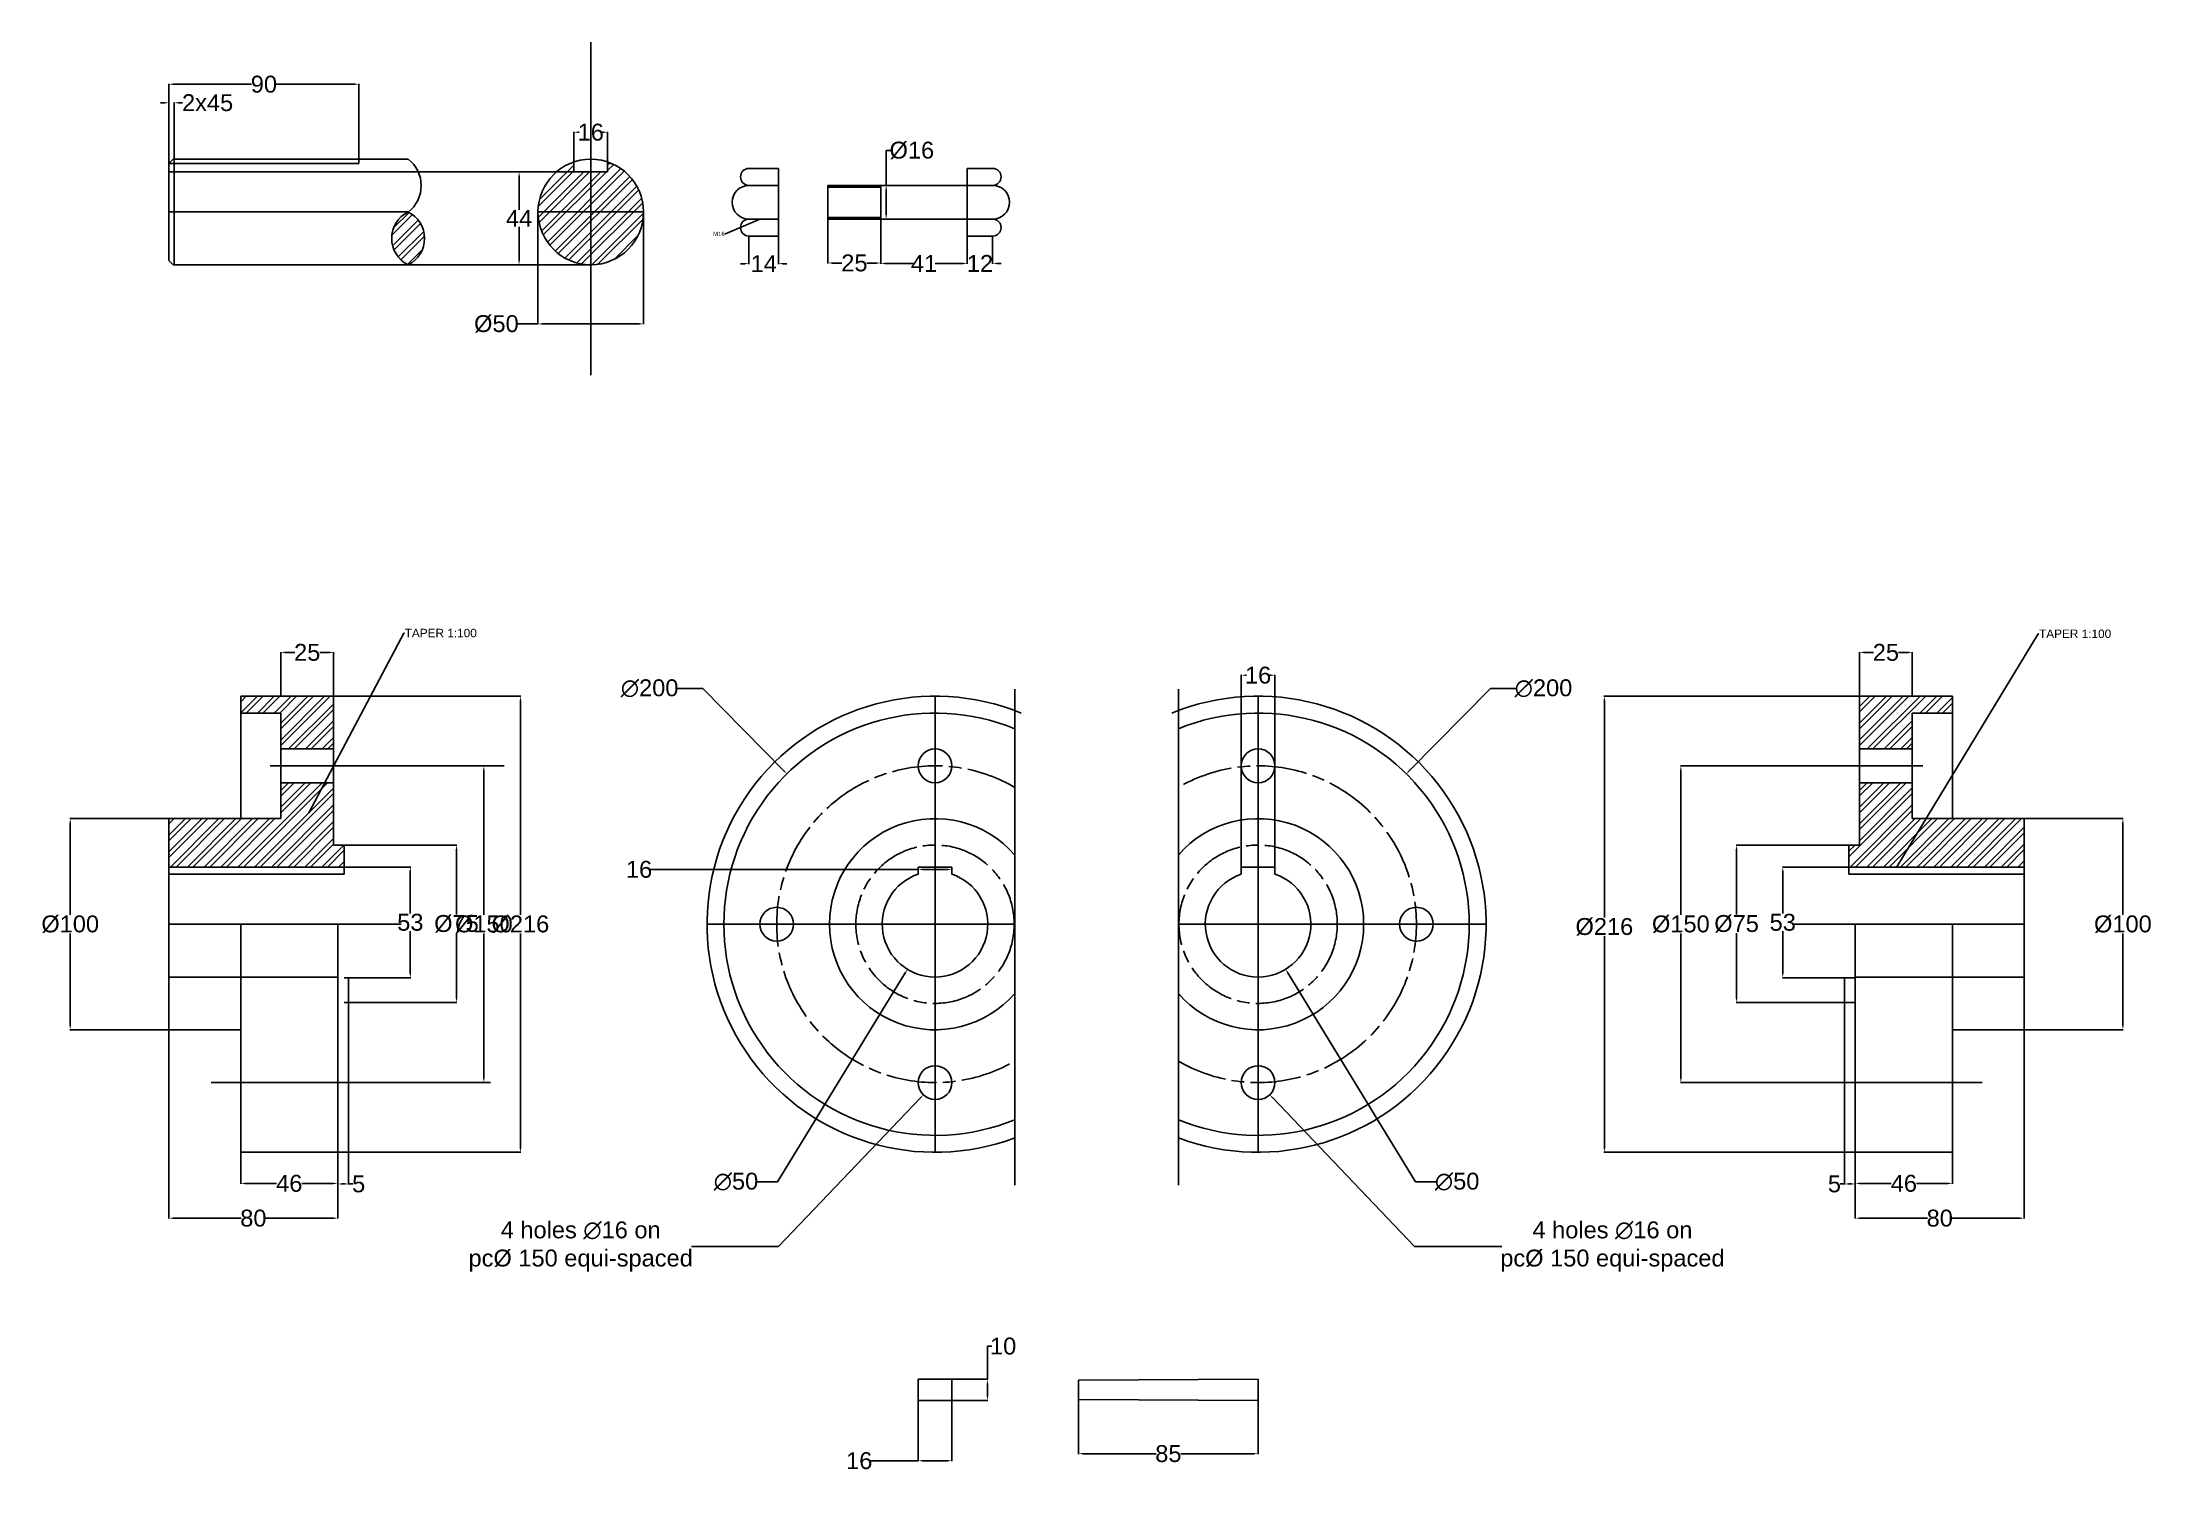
# Model space of a CAD drawing. Header units: millimetres. Extents: x -198 to 801, y -159 to 518.
import ezdxf
from ezdxf import colors
from ezdxf.entities.mleader import LeaderData, LeaderLine
from ezdxf.math import Vec2, Vec3

# ---------------------------------------------------------------- set-up
doc = ezdxf.new("R2010")
doc.units = ezdxf.units.MM
doc.header["$MEASUREMENT"] = 0
doc.linetypes.add('ACAD_ISO08W100', pattern=[36, 24, -3, 6, -3])
doc.styles.get("Standard").update_dxf_attribs({"font": 'arial.ttf'})
doc.dimstyles.get("Standard").update_dxf_attribs({"dimtxt": 8, "dimasz": 2, "dimexe": 0.18, "dimexo": 0.0625, "dimgap": 0.09, "dimtad": 0, "dimtih": 1, "dimtoh": 1, "dimdec": 0, "dimzin": 0, "dimdsep": 46, "dimtxsty": 'Standard', "dimcen": 0.09, "dimadec": 0, "dimazin": 0, "dimtfac": 1, "dimtdec": 0, "dimtofl": 0, "dimtmove": 0, "dimatfit": 3, "dimfxl": 1, "dimtolj": 1, "dimtzin": 0, "dimarcsym": 0})
pattern_1 = [(45, (459.57, 0.0004), (-3.977476, 3.977476), []), (45, (462.2217, 0.0004), (-3.977476, 3.977476), [])]

msp = doc.modelspace()

# ---------------------------------------------------------------- blocks, each defined once
blk = doc.blocks.new('*D1')
at = {"color": 0, "lineweight": -2, "transparency": 16777216}
for p, q in [((-84.69, 208.42), (-84.69, 229.25)), ((-82.69, 229.07), (-78.11, 229.07)), ((-61.69, 229.07), (-66.28, 229.07)), ((-59.69, 208.42), (-59.69, 229.25))]:
    blk.add_line(p, q, dxfattribs=at)
at = {"color": 0, "transparency": 16777216}
for points in [[(-82.69, 229.41), (-82.69, 228.74), (-84.69, 229.07)], [(-61.69, 229.41), (-61.69, 228.74), (-59.69, 229.07)]]:
    blk.add_solid(points, dxfattribs=at)
at = {"layer": 'Defpoints', "color": 0, "transparency": 16777216}
for p in [(-59.69, 229.07), (-84.69, 208.36), (-59.69, 208.36)]:
    blk.add_point(p, dxfattribs=at)
at = {"color": 0, "transparency": 16777216, "insert": (-72.19, 229.07), "char_height": 8, "attachment_point": 5}
blk.add_mtext('\\A1;25', dxfattribs=at)
blk = doc.blocks.new('*D2')
at = {"color": 0, "lineweight": -2, "transparency": 16777216}
for p, q in [((-54.63, 127.44), (-23.16, 127.44)), ((-23.34, 125.44), (-23.34, 105.4)), ((-23.34, 77.01), (-23.34, 97.05)), ((-54.63, 75.01), (-23.16, 75.01))]:
    blk.add_line(p, q, dxfattribs=at)
at = {"color": 0, "transparency": 16777216}
for points in [[(-23.67, 125.44), (-23, 125.44), (-23.34, 127.44)], [(-23.67, 77.01), (-23, 77.01), (-23.34, 75.01)]]:
    blk.add_solid(points, dxfattribs=at)
at = {"layer": 'Defpoints', "color": 0, "transparency": 16777216}
for p in [(-54.69, 127.44), (-54.69, 75.01), (-23.34, 75.01)]:
    blk.add_point(p, dxfattribs=at)
at = {"color": 0, "transparency": 16777216, "insert": (-23.34, 101.23), "char_height": 8, "attachment_point": 5}
blk.add_mtext('\\A1;53', dxfattribs=at)
blk = doc.blocks.new('*D3')
at = {"color": 0, "lineweight": -2, "transparency": 16777216}
for p, q in [((-137.69, 50.29), (-137.69, -39.05)), ((-57.69, 50.29), (-57.69, -39.05)), ((-135.69, -38.87), (-103.51, -38.87)), ((-59.69, -38.87), (-91.88, -38.87))]:
    blk.add_line(p, q, dxfattribs=at)
at = {"color": 0, "transparency": 16777216}
for points in [[(-135.69, -38.54), (-135.69, -39.21), (-137.69, -38.87)], [(-59.69, -38.54), (-59.69, -39.21), (-57.69, -38.87)]]:
    blk.add_solid(points, dxfattribs=at)
at = {"layer": 'Defpoints', "color": 0, "transparency": 16777216}
for p in [(-137.69, 50.36), (-57.69, 50.36), (-57.69, -38.87)]:
    blk.add_point(p, dxfattribs=at)
at = {"color": 0, "transparency": 16777216, "insert": (-97.69, -38.87), "char_height": 8, "attachment_point": 5}
blk.add_mtext('\\A1;80', dxfattribs=at)
blk = doc.blocks.new('*D4')
at = {"color": 0, "lineweight": -2, "transparency": 16777216}
for p, q in [((-103.69, -7.71), (-103.69, -22.58)), ((-57.69, -7.71), (-57.69, -22.58)), ((-101.69, -22.4), (-86.67, -22.4)), ((-59.69, -22.4), (-74.72, -22.4))]:
    blk.add_line(p, q, dxfattribs=at)
at = {"color": 0, "transparency": 16777216}
for points in [[(-101.69, -22.06), (-101.69, -22.73), (-103.69, -22.4)], [(-59.69, -22.06), (-59.69, -22.73), (-57.69, -22.4)]]:
    blk.add_solid(points, dxfattribs=at)
at = {"layer": 'Defpoints', "color": 0, "transparency": 16777216}
for p in [(-103.69, -7.64), (-57.69, -7.64), (-57.69, -22.4)]:
    blk.add_point(p, dxfattribs=at)
at = {"color": 0, "transparency": 16777216, "insert": (-80.69, -22.4), "char_height": 8, "attachment_point": 5}
blk.add_mtext('\\A1;46', dxfattribs=at)
blk = doc.blocks.new('*D5')
at = {"color": 0, "lineweight": -2, "transparency": 16777216}
for p, q in [((-57.69, 75.29), (-57.69, -22.83)), ((-52.57, 74.95), (-52.57, -22.83)), ((-55.69, -22.65), (-54.57, -22.65)), ((-52.57, -22.65), (-50.57, -22.65))]:
    blk.add_line(p, q, dxfattribs=at)
at = {"color": 0, "transparency": 16777216}
for points in [[(-55.69, -22.31), (-55.69, -22.98), (-57.69, -22.65)], [(-54.57, -22.31), (-54.57, -22.98), (-52.57, -22.65)]]:
    blk.add_solid(points, dxfattribs=at)
at = {"layer": 'Defpoints', "color": 0, "transparency": 16777216}
for p in [(-57.69, 75.36), (-52.57, 75.01), (-52.57, -22.65)]:
    blk.add_point(p, dxfattribs=at)
at = {"color": 0, "transparency": 16777216, "insert": (-47.82, -22.65), "char_height": 8, "attachment_point": 5}
blk.add_mtext('\\A1;5', dxfattribs=at)
blk = doc.blocks.new('*D6')
at = {"color": 0, "lineweight": -2, "transparency": 16777216}
for p, q in [((-54.63, 137.86), (-1.28, 137.86)), ((-1.46, 135.86), (-1.46, 104.95)), ((-1.46, 65.24), (-1.46, 96.15)), ((-54.63, 63.24), (-1.28, 63.24))]:
    blk.add_line(p, q, dxfattribs=at)
at = {"color": 0, "transparency": 16777216}
for points in [[(-1.79, 135.86), (-1.12, 135.86), (-1.46, 137.86)], [(-1.79, 65.24), (-1.12, 65.24), (-1.46, 63.24)]]:
    blk.add_solid(points, dxfattribs=at)
at = {"layer": 'Defpoints', "color": 0, "transparency": 16777216}
for p in [(-54.69, 137.86), (-54.69, 63.24), (-1.46, 63.24)]:
    blk.add_point(p, dxfattribs=at)
at = {"color": 0, "transparency": 16777216, "insert": (-1.46, 100.55), "char_height": 8, "attachment_point": 5}
blk.add_mtext('\\A1;%%C75', dxfattribs=at)
blk = doc.blocks.new('*D7')
at = {"color": 0, "lineweight": -2, "transparency": 16777216}
for p, q in [((-59.63, 175.36), (11.67, 175.36)), ((11.49, 173.36), (11.49, 104.75)), ((11.49, 27.36), (11.49, 95.96)), ((-59.63, 25.36), (11.67, 25.36))]:
    blk.add_line(p, q, dxfattribs=at)
at = {"color": 0, "transparency": 16777216}
for points in [[(11.16, 173.36), (11.83, 173.36), (11.49, 175.36)], [(11.16, 27.36), (11.83, 27.36), (11.49, 25.36)]]:
    blk.add_solid(points, dxfattribs=at)
at = {"layer": 'Defpoints', "color": 0, "transparency": 16777216}
for p in [(-59.69, 175.36), (-59.69, 25.36), (11.49, 25.36)]:
    blk.add_point(p, dxfattribs=at)
at = {"color": 0, "transparency": 16777216, "insert": (11.49, 100.36), "char_height": 8, "attachment_point": 5}
blk.add_mtext('\\A1;%%C150', dxfattribs=at)
blk = doc.blocks.new('*D8')
at = {"color": 0, "lineweight": -2, "transparency": 16777216}
for p, q in [((-59.63, 208.36), (28.98, 208.36)), ((28.8, 206.36), (28.8, 104.75)), ((28.8, -5.64), (28.8, 95.96)), ((-57.63, -7.64), (28.98, -7.64))]:
    blk.add_line(p, q, dxfattribs=at)
at = {"color": 0, "transparency": 16777216}
for points in [[(28.46, 206.36), (29.13, 206.36), (28.8, 208.36)], [(28.46, -5.64), (29.13, -5.64), (28.8, -7.64)]]:
    blk.add_solid(points, dxfattribs=at)
at = {"layer": 'Defpoints', "color": 0, "transparency": 16777216}
for p in [(-59.69, 208.36), (-57.69, -7.64), (28.8, -7.64)]:
    blk.add_point(p, dxfattribs=at)
at = {"color": 0, "transparency": 16777216, "insert": (28.8, 100.36), "char_height": 8, "attachment_point": 5}
blk.add_mtext('\\A1;%%C216', dxfattribs=at)
blk = doc.blocks.new('*D9')
at = {"color": 0, "lineweight": -2, "transparency": 16777216}
for p, q in [((225.1, 100.36), (225.28, 100.36)), ((225.19, 100.27), (225.19, 100.45)), ((150.62, -21.58), (211.11, 77.32)), ((141.07, -21.58), (150.62, -21.58))]:
    blk.add_line(p, q, dxfattribs=at)
at = {"color": 0, "transparency": 16777216}
blk.add_solid([(210.82, 77.5), (211.39, 77.15), (212.15, 79.03)], dxfattribs=at)
at = {"layer": 'Defpoints', "color": 0, "transparency": 16777216}
for p in [(238.24, 121.68), (212.15, 79.03)]:
    blk.add_point(p, dxfattribs=at)
at = {"color": 0, "transparency": 16777216, "insert": (130.91, -21.58), "char_height": 8, "attachment_point": 5}
blk.add_mtext('\\A1;∅50', dxfattribs=at)
blk = doc.blocks.new('*D10')
at = {"color": 0, "lineweight": -2, "transparency": 16777216}
for p, q in [((103.27, 212.07), (115.15, 212.07)), ((115.15, 212.07), (153.61, 173.02)), ((225.1, 100.36), (225.28, 100.36)), ((225.19, 100.27), (225.19, 100.45))]:
    blk.add_line(p, q, dxfattribs=at)
at = {"color": 0, "transparency": 16777216}
blk.add_solid([(153.85, 173.26), (153.37, 172.79), (155.01, 171.6)], dxfattribs=at)
at = {"layer": 'Defpoints', "color": 0, "transparency": 16777216}
for p in [(155.01, 171.6), (295.36, 29.11)]:
    blk.add_point(p, dxfattribs=at)
at = {"color": 0, "transparency": 16777216, "insert": (90, 212.07), "char_height": 8, "attachment_point": 5}
blk.add_mtext('\\A1;∅200', dxfattribs=at)
blk = doc.blocks.new('*D11')
at = {"color": 0, "lineweight": -2, "transparency": 16777216}
for p, q in [((225.1, 25.36), (225.28, 25.36)), ((225.19, 25.27), (225.19, 25.45)), ((151.05, -52.27), (218.28, 18.12)), ((109.79, -52.27), (151.05, -52.27))]:
    blk.add_line(p, q, dxfattribs=at)
at = {"color": 0, "transparency": 16777216}
blk.add_solid([(218.04, 18.35), (218.52, 17.89), (219.66, 19.57)], dxfattribs=at)
at = {"layer": 'Defpoints', "color": 0, "transparency": 16777216}
for p in [(230.71, 31.14), (219.66, 19.57)]:
    blk.add_point(p, dxfattribs=at)
at = {"color": 0, "transparency": 16777216, "insert": (57.35, -52.27), "char_height": 8, "attachment_point": 5}
blk.add_mtext('\\A1;4 holes ∅16 on\\Ppc%%C 150 equi-spaced', dxfattribs=at)
blk = doc.blocks.new('*D12')
at = {"color": 0, "lineweight": -2, "transparency": 16777216}
for p, q in [((217.2, 126.32), (90.44, 126.32)), ((217.2, 127.38), (217.2, 126.14)), ((231.19, 126.32), (219.2, 126.32)), ((233.19, 127.38), (233.19, 126.14))]:
    blk.add_line(p, q, dxfattribs=at)
at = {"color": 0, "transparency": 16777216}
for points in [[(219.2, 126.65), (219.2, 125.98), (217.2, 126.32)], [(231.19, 126.65), (231.19, 125.98), (233.19, 126.32)]]:
    blk.add_solid(points, dxfattribs=at)
at = {"layer": 'Defpoints', "color": 0, "transparency": 16777216}
for p in [(217.2, 127.44), (233.19, 127.44), (233.19, 126.32)]:
    blk.add_point(p, dxfattribs=at)
at = {"color": 0, "transparency": 16777216, "insert": (85, 126.32), "char_height": 8, "attachment_point": 5}
blk.add_mtext('\\A1;16', dxfattribs=at)
blk = doc.blocks.new('*D13')
at = {"color": 0, "lineweight": -2, "transparency": 16777216}
for p, q in [((-137.76, 150.36), (-184.63, 150.36)), ((-184.45, 148.36), (-184.45, 104.75)), ((-184.45, 52.36), (-184.45, 95.96)), ((-137.76, 50.36), (-184.63, 50.36))]:
    blk.add_line(p, q, dxfattribs=at)
at = {"color": 0, "transparency": 16777216}
for points in [[(-184.78, 148.36), (-184.11, 148.36), (-184.45, 150.36)], [(-184.78, 52.36), (-184.11, 52.36), (-184.45, 50.36)]]:
    blk.add_solid(points, dxfattribs=at)
at = {"layer": 'Defpoints', "color": 0, "transparency": 16777216}
for p in [(-137.69, 150.36), (-184.45, 50.36), (-137.69, 50.36)]:
    blk.add_point(p, dxfattribs=at)
at = {"color": 0, "transparency": 16777216, "insert": (-184.45, 100.36), "char_height": 8, "attachment_point": 5}
blk.add_mtext('\\A1;%%C100', dxfattribs=at)
blk = doc.blocks.new('*D29')
at = {"color": 0, "lineweight": -2, "transparency": 16777216}
for p, q in [((663.11, 208.42), (663.11, 229.25)), ((665.11, 229.07), (669.69, 229.07)), ((686.11, 229.07), (681.53, 229.07)), ((688.11, 208.42), (688.11, 229.25))]:
    blk.add_line(p, q, dxfattribs=at)
at = {"color": 0, "transparency": 16777216}
for points in [[(665.11, 229.41), (665.11, 228.74), (663.11, 229.07)], [(686.11, 229.41), (686.11, 228.74), (688.11, 229.07)]]:
    blk.add_solid(points, dxfattribs=at)
at = {"layer": 'Defpoints', "color": 0, "transparency": 16777216}
for p in [(663.11, 229.07), (663.11, 208.36), (688.11, 208.36)]:
    blk.add_point(p, dxfattribs=at)
at = {"color": 0, "transparency": 16777216, "insert": (675.61, 229.07), "char_height": 8, "attachment_point": 5}
blk.add_mtext('\\A1;25', dxfattribs=at)
blk = doc.blocks.new('*D30')
at = {"color": 0, "lineweight": -2, "transparency": 16777216}
for p, q in [((658.05, 127.44), (626.57, 127.44)), ((626.75, 125.44), (626.75, 105.4)), ((626.75, 77.01), (626.75, 97.05)), ((658.05, 75.01), (626.57, 75.01))]:
    blk.add_line(p, q, dxfattribs=at)
at = {"color": 0, "transparency": 16777216}
for points in [[(626.42, 125.44), (627.09, 125.44), (626.75, 127.44)], [(626.42, 77.01), (627.09, 77.01), (626.75, 75.01)]]:
    blk.add_solid(points, dxfattribs=at)
at = {"layer": 'Defpoints', "color": 0, "transparency": 16777216}
for p in [(658.11, 127.44), (626.75, 75.01), (658.11, 75.01)]:
    blk.add_point(p, dxfattribs=at)
at = {"color": 0, "transparency": 16777216, "insert": (626.75, 101.23), "char_height": 8, "attachment_point": 5}
blk.add_mtext('\\A1;53', dxfattribs=at)
blk = doc.blocks.new('*D31')
at = {"color": 0, "lineweight": -2, "transparency": 16777216}
for p, q in [((661.11, 50.29), (661.11, -39.05)), ((741.11, 50.29), (741.11, -39.05)), ((663.11, -38.87), (695.3, -38.87)), ((739.11, -38.87), (706.92, -38.87))]:
    blk.add_line(p, q, dxfattribs=at)
at = {"color": 0, "transparency": 16777216}
for points in [[(663.11, -38.54), (663.11, -39.21), (661.11, -38.87)], [(739.11, -38.54), (739.11, -39.21), (741.11, -38.87)]]:
    blk.add_solid(points, dxfattribs=at)
at = {"layer": 'Defpoints', "color": 0, "transparency": 16777216}
for p in [(661.11, 50.36), (741.11, 50.36), (661.11, -38.87)]:
    blk.add_point(p, dxfattribs=at)
at = {"color": 0, "transparency": 16777216, "insert": (701.11, -38.87), "char_height": 8, "attachment_point": 5}
blk.add_mtext('\\A1;80', dxfattribs=at)
blk = doc.blocks.new('*D32')
at = {"color": 0, "lineweight": -2, "transparency": 16777216}
for p, q in [((661.11, -7.71), (661.11, -22.58)), ((707.11, -7.71), (707.11, -22.58)), ((663.11, -22.4), (678.13, -22.4)), ((705.11, -22.4), (690.09, -22.4))]:
    blk.add_line(p, q, dxfattribs=at)
at = {"color": 0, "transparency": 16777216}
for points in [[(663.11, -22.06), (663.11, -22.73), (661.11, -22.4)], [(705.11, -22.06), (705.11, -22.73), (707.11, -22.4)]]:
    blk.add_solid(points, dxfattribs=at)
at = {"layer": 'Defpoints', "color": 0, "transparency": 16777216}
for p in [(661.11, -7.64), (707.11, -7.64), (661.11, -22.4)]:
    blk.add_point(p, dxfattribs=at)
at = {"color": 0, "transparency": 16777216, "insert": (684.11, -22.4), "char_height": 8, "attachment_point": 5}
blk.add_mtext('\\A1;46', dxfattribs=at)
blk = doc.blocks.new('*D33')
at = {"color": 0, "lineweight": -2, "transparency": 16777216}
for p, q in [((655.98, 74.95), (655.98, -22.83)), ((661.11, 75.29), (661.11, -22.83)), ((655.98, -22.65), (653.98, -22.65)), ((659.11, -22.65), (657.98, -22.65))]:
    blk.add_line(p, q, dxfattribs=at)
at = {"color": 0, "transparency": 16777216}
for points in [[(657.98, -22.31), (657.98, -22.98), (655.98, -22.65)], [(659.11, -22.31), (659.11, -22.98), (661.11, -22.65)]]:
    blk.add_solid(points, dxfattribs=at)
at = {"layer": 'Defpoints', "color": 0, "transparency": 16777216}
for p in [(655.98, 75.01), (661.11, 75.36), (655.98, -22.65)]:
    blk.add_point(p, dxfattribs=at)
at = {"color": 0, "transparency": 16777216, "insert": (651.24, -22.65), "char_height": 8, "attachment_point": 5}
blk.add_mtext('\\A1;5', dxfattribs=at)
blk = doc.blocks.new('*D34')
at = {"color": 0, "lineweight": -2, "transparency": 16777216}
for p, q in [((658.05, 137.86), (604.7, 137.86)), ((604.88, 135.86), (604.88, 104.95)), ((604.88, 65.24), (604.88, 96.15)), ((658.05, 63.24), (604.7, 63.24))]:
    blk.add_line(p, q, dxfattribs=at)
at = {"color": 0, "transparency": 16777216}
for points in [[(604.54, 135.86), (605.21, 135.86), (604.88, 137.86)], [(604.54, 65.24), (605.21, 65.24), (604.88, 63.24)]]:
    blk.add_solid(points, dxfattribs=at)
at = {"layer": 'Defpoints', "color": 0, "transparency": 16777216}
for p in [(658.11, 137.86), (604.88, 63.24), (658.11, 63.24)]:
    blk.add_point(p, dxfattribs=at)
at = {"color": 0, "transparency": 16777216, "insert": (604.88, 100.55), "char_height": 8, "attachment_point": 5}
blk.add_mtext('\\A1;%%C75', dxfattribs=at)
blk = doc.blocks.new('*D35')
at = {"color": 0, "lineweight": -2, "transparency": 16777216}
for p, q in [((649.59, 175.36), (578.29, 175.36)), ((578.47, 173.36), (578.47, 104.75)), ((578.47, 27.36), (578.47, 95.96)), ((649.59, 25.36), (578.29, 25.36))]:
    blk.add_line(p, q, dxfattribs=at)
at = {"color": 0, "transparency": 16777216}
for points in [[(578.13, 173.36), (578.8, 173.36), (578.47, 175.36)], [(578.13, 27.36), (578.8, 27.36), (578.47, 25.36)]]:
    blk.add_solid(points, dxfattribs=at)
at = {"layer": 'Defpoints', "color": 0, "transparency": 16777216}
for p in [(649.66, 175.36), (578.47, 25.36), (649.66, 25.36)]:
    blk.add_point(p, dxfattribs=at)
at = {"color": 0, "transparency": 16777216, "insert": (578.47, 100.36), "char_height": 8, "attachment_point": 5}
blk.add_mtext('\\A1;%%C150', dxfattribs=at)
blk = doc.blocks.new('*D28')
at = {"color": 0, "lineweight": -2, "transparency": 16777216}
for p, q in [((649.59, 208.36), (542.07, 208.36)), ((542.25, 206.36), (542.25, 103.52)), ((542.25, -5.64), (542.25, 94.72)), ((647.59, -7.64), (542.07, -7.64))]:
    blk.add_line(p, q, dxfattribs=at)
at = {"color": 0, "transparency": 16777216}
for points in [[(541.91, 206.36), (542.58, 206.36), (542.25, 208.36)], [(541.91, -5.64), (542.58, -5.64), (542.25, -7.64)]]:
    blk.add_solid(points, dxfattribs=at)
at = {"layer": 'Defpoints', "color": 0, "transparency": 16777216}
for p in [(649.66, 208.36), (542.25, -7.64), (647.66, -7.64)]:
    blk.add_point(p, dxfattribs=at)
at = {"color": 0, "transparency": 16777216, "insert": (542.25, 99.12), "char_height": 8, "attachment_point": 5}
blk.add_mtext('\\A1;%%C216', dxfattribs=at)
blk = doc.blocks.new('*D36')
at = {"color": 0, "lineweight": -2, "transparency": 16777216}
for p, q in [((378.14, 100.36), (378.32, 100.36)), ((378.23, 100.27), (378.23, 100.45)), ((452.8, -21.58), (392.31, 77.32)), ((462.35, -21.58), (452.8, -21.58))]:
    blk.add_line(p, q, dxfattribs=at)
at = {"color": 0, "transparency": 16777216}
blk.add_solid([(392.6, 77.5), (392.03, 77.15), (391.27, 79.03)], dxfattribs=at)
at = {"layer": 'Defpoints', "color": 0, "transparency": 16777216}
for p in [(365.18, 121.68), (391.27, 79.03)]:
    blk.add_point(p, dxfattribs=at)
at = {"color": 0, "transparency": 16777216, "insert": (472.51, -21.58), "char_height": 8, "attachment_point": 5}
blk.add_mtext('\\A1;∅50', dxfattribs=at)
blk = doc.blocks.new('*D27')
at = {"color": 0, "lineweight": -2, "transparency": 16777216}
for p, q in [((488.27, 212.07), (449.81, 173.02)), ((500.15, 212.07), (488.27, 212.07)), ((378.14, 100.36), (378.32, 100.36)), ((378.23, 100.27), (378.23, 100.45))]:
    blk.add_line(p, q, dxfattribs=at)
at = {"color": 0, "transparency": 16777216}
blk.add_solid([(449.57, 173.26), (450.04, 172.79), (448.4, 171.6)], dxfattribs=at)
at = {"layer": 'Defpoints', "color": 0, "transparency": 16777216}
for p in [(448.4, 171.6), (308.06, 29.11)]:
    blk.add_point(p, dxfattribs=at)
at = {"color": 0, "transparency": 16777216, "insert": (513.41, 212.07), "char_height": 8, "attachment_point": 5}
blk.add_mtext('\\A1;∅200', dxfattribs=at)
blk = doc.blocks.new('*D37')
at = {"color": 0, "lineweight": -2, "transparency": 16777216}
for p, q in [((378.14, 25.36), (378.32, 25.36)), ((378.23, 25.27), (378.23, 25.45)), ((452.36, -52.27), (385.14, 18.12)), ((493.63, -52.27), (452.36, -52.27))]:
    blk.add_line(p, q, dxfattribs=at)
at = {"color": 0, "transparency": 16777216}
blk.add_solid([(385.38, 18.35), (384.9, 17.89), (383.76, 19.57)], dxfattribs=at)
at = {"layer": 'Defpoints', "color": 0, "transparency": 16777216}
for p in [(372.71, 31.14), (383.76, 19.57)]:
    blk.add_point(p, dxfattribs=at)
at = {"color": 0, "transparency": 16777216, "insert": (546.06, -52.27), "char_height": 8, "attachment_point": 5}
blk.add_mtext('\\A1;4 holes ∅16 on\\Ppc%%C 150 equi-spaced', dxfattribs=at)
blk = doc.blocks.new('*D38')
at = {"color": 0, "lineweight": -2, "transparency": 16777216}
for p, q in [((370.23, 127.51), (370.23, 218.46)), ((372.23, 218.28), (372.79, 218.28)), ((384.22, 218.28), (383.67, 218.28)), ((386.22, 127.51), (386.22, 218.46))]:
    blk.add_line(p, q, dxfattribs=at)
at = {"color": 0, "transparency": 16777216}
for points in [[(372.23, 218.62), (372.23, 217.95), (370.23, 218.28)], [(384.22, 218.62), (384.22, 217.95), (386.22, 218.28)]]:
    blk.add_solid(points, dxfattribs=at)
at = {"layer": 'Defpoints', "color": 0, "transparency": 16777216}
for p in [(370.23, 218.28), (370.23, 127.44), (386.22, 127.44)]:
    blk.add_point(p, dxfattribs=at)
at = {"color": 0, "transparency": 16777216, "insert": (378.23, 218.28), "char_height": 8, "attachment_point": 5}
blk.add_mtext('\\A1;16', dxfattribs=at)
blk = doc.blocks.new('*D39')
at = {"color": 0, "lineweight": -2, "transparency": 16777216}
for p, q in [((741.17, 150.36), (788.04, 150.36)), ((787.86, 148.36), (787.86, 104.75)), ((787.86, 52.36), (787.86, 95.96)), ((741.17, 50.36), (788.04, 50.36))]:
    blk.add_line(p, q, dxfattribs=at)
at = {"color": 0, "transparency": 16777216}
for points in [[(787.53, 148.36), (788.2, 148.36), (787.86, 150.36)], [(787.53, 52.36), (788.2, 52.36), (787.86, 50.36)]]:
    blk.add_solid(points, dxfattribs=at)
at = {"layer": 'Defpoints', "color": 0, "transparency": 16777216}
for p in [(741.11, 150.36), (741.11, 50.36), (787.86, 50.36)]:
    blk.add_point(p, dxfattribs=at)
at = {"color": 0, "transparency": 16777216, "insert": (787.86, 100.36), "char_height": 8, "attachment_point": 5}
blk.add_mtext('\\A1;%%C100', dxfattribs=at)
blk = doc.blocks.new('*D40')
at = {"color": 0, "lineweight": -2, "transparency": 16777216}
for p, q in [((217.19, -125.22), (217.19, -153.91)), ((233.19, -125.22), (233.19, -153.91)), ((217.19, -153.73), (194.73, -153.73)), ((231.19, -153.73), (219.19, -153.73))]:
    blk.add_line(p, q, dxfattribs=at)
at = {"color": 0, "transparency": 16777216}
for points in [[(219.19, -153.39), (219.19, -154.06), (217.19, -153.73)], [(231.19, -153.39), (231.19, -154.06), (233.19, -153.73)]]:
    blk.add_solid(points, dxfattribs=at)
at = {"layer": 'Defpoints', "color": 0, "transparency": 16777216}
for p in [(217.19, -125.16), (233.19, -125.16), (233.19, -153.73)]:
    blk.add_point(p, dxfattribs=at)
at = {"color": 0, "transparency": 16777216, "insert": (189.29, -153.73), "char_height": 8, "attachment_point": 5}
blk.add_mtext('\\A1;16', dxfattribs=at)
blk = doc.blocks.new('*D42')
at = {"color": 0, "lineweight": -2, "transparency": 16777216}
for p, q in [((250.03, -115.16), (250.03, -99.46)), ((250.03, -99.46), (252.03, -99.46)), ((233.25, -115.16), (250.21, -115.16)), ((250.03, -123.16), (250.03, -117.16)), ((233.25, -125.16), (250.21, -125.16))]:
    blk.add_line(p, q, dxfattribs=at)
at = {"color": 0, "transparency": 16777216}
for points in [[(249.7, -117.16), (250.37, -117.16), (250.03, -115.16)], [(249.7, -123.16), (250.37, -123.16), (250.03, -125.16)]]:
    blk.add_solid(points, dxfattribs=at)
at = {"layer": 'Defpoints', "color": 0, "transparency": 16777216}
for p in [(233.19, -115.16), (233.19, -125.16), (250.03, -125.16)]:
    blk.add_point(p, dxfattribs=at)
at = {"color": 0, "transparency": 16777216, "insert": (257.46, -99.46), "char_height": 8, "attachment_point": 5}
blk.add_mtext('\\A1;10', dxfattribs=at)
blk = doc.blocks.new('*D43')
at = {"color": 0, "lineweight": -2, "transparency": 16777216}
for p, q in [((62.07, 456.66), (28, 456.66)), ((28.18, 454.66), (28.18, 438.75)), ((28.18, 414.66), (28.18, 430.57)), ((62.07, 412.66), (28, 412.66))]:
    blk.add_line(p, q, dxfattribs=at)
at = {"color": 0, "transparency": 16777216}
for points in [[(27.84, 454.66), (28.51, 454.66), (28.18, 456.66)], [(27.84, 414.66), (28.51, 414.66), (28.18, 412.66)]]:
    blk.add_solid(points, dxfattribs=at)
at = {"layer": 'Defpoints', "color": 0, "transparency": 16777216}
for p in [(62.13, 456.66), (28.18, 412.66), (62.13, 412.66)]:
    blk.add_point(p, dxfattribs=at)
at = {"color": 0, "transparency": 16777216, "insert": (28.18, 434.66), "char_height": 8, "attachment_point": 5}
blk.add_mtext('\\A1;44', dxfattribs=at)
blk = doc.blocks.new('*D44')
at = {"color": 0, "lineweight": -2, "transparency": 16777216}
for p, q in [((54.13, 456.72), (54.13, 475.61)), ((56.13, 475.43), (56.69, 475.43)), ((68.13, 475.43), (67.57, 475.43)), ((70.13, 456.72), (70.13, 475.61))]:
    blk.add_line(p, q, dxfattribs=at)
at = {"color": 0, "transparency": 16777216}
for points in [[(56.13, 475.76), (56.13, 475.1), (54.13, 475.43)], [(68.13, 475.76), (68.13, 475.1), (70.13, 475.43)]]:
    blk.add_solid(points, dxfattribs=at)
at = {"layer": 'Defpoints', "color": 0, "transparency": 16777216}
for p in [(70.13, 475.43), (54.13, 456.66), (70.13, 456.66)]:
    blk.add_point(p, dxfattribs=at)
at = {"color": 0, "transparency": 16777216, "insert": (62.13, 475.43), "char_height": 8, "attachment_point": 5}
blk.add_mtext('\\A1;16', dxfattribs=at)
blk = doc.blocks.new('*D45')
at = {"color": 0, "lineweight": -2, "transparency": 16777216}
for p, q in [((37.13, 437.6), (37.13, 384.47)), ((87.13, 437.6), (87.13, 384.47)), ((37.13, 384.65), (27.58, 384.65)), ((85.13, 384.65), (39.13, 384.65))]:
    blk.add_line(p, q, dxfattribs=at)
at = {"color": 0, "transparency": 16777216}
for points in [[(39.13, 384.98), (39.13, 384.32), (37.13, 384.65)], [(85.13, 384.98), (85.13, 384.32), (87.13, 384.65)]]:
    blk.add_solid(points, dxfattribs=at)
at = {"layer": 'Defpoints', "color": 0, "transparency": 16777216}
for p in [(37.13, 437.66), (87.13, 437.66), (87.13, 384.65)]:
    blk.add_point(p, dxfattribs=at)
at = {"color": 0, "transparency": 16777216, "insert": (17.42, 384.65), "char_height": 8, "attachment_point": 5}
blk.add_mtext('\\A1;%%C50', dxfattribs=at)
blk = doc.blocks.new('*D46')
at = {"color": 0, "lineweight": -2, "transparency": 16777216}
for p, q in [((-137.69, 460.72), (-137.69, 498.34)), ((-135.69, 498.16), (-98.5, 498.16)), ((-49.69, 498.16), (-86.89, 498.16)), ((-47.69, 460.72), (-47.69, 498.34))]:
    blk.add_line(p, q, dxfattribs=at)
at = {"color": 0, "transparency": 16777216}
for points in [[(-135.69, 498.49), (-135.69, 497.82), (-137.69, 498.16)], [(-49.69, 498.49), (-49.69, 497.82), (-47.69, 498.16)]]:
    blk.add_solid(points, dxfattribs=at)
at = {"layer": 'Defpoints', "color": 0, "transparency": 16777216}
for p in [(-47.69, 498.16), (-137.69, 460.66), (-47.69, 460.66)]:
    blk.add_point(p, dxfattribs=at)
at = {"color": 0, "transparency": 16777216, "insert": (-92.69, 498.16), "char_height": 8, "attachment_point": 5}
blk.add_mtext('\\A1;90', dxfattribs=at)
blk = doc.blocks.new('*D47')
at = {"color": 0, "lineweight": -2, "transparency": 16777216}
for p, q in [((-137.69, 460.72), (-137.69, 489.55)), ((-135.19, 460.72), (-135.19, 489.55)), ((-139.69, 489.37), (-141.69, 489.37)), ((-133.19, 489.37), (-131.19, 489.37))]:
    blk.add_line(p, q, dxfattribs=at)
at = {"color": 0, "transparency": 16777216}
for points in [[(-139.69, 489.7), (-139.69, 489.03), (-137.69, 489.37)], [(-133.19, 489.7), (-133.19, 489.03), (-135.19, 489.37)]]:
    blk.add_solid(points, dxfattribs=at)
at = {"layer": 'Defpoints', "color": 0, "transparency": 16777216}
for p in [(-135.19, 489.37), (-137.69, 460.66), (-135.19, 460.66)]:
    blk.add_point(p, dxfattribs=at)
at = {"color": 0, "transparency": 16777216, "insert": (-119.37, 489.37), "char_height": 8, "attachment_point": 5}
blk.add_mtext('\\A1;2x45', dxfattribs=at)
blk = doc.blocks.new('*D48')
at = {"color": 0, "lineweight": -2, "transparency": 16777216}
for p, q in [((137.06, 426.22), (137.06, 413.01)), ((151.06, 426.22), (151.06, 413.01)), ((135.06, 413.19), (133.06, 413.19)), ((153.06, 413.19), (155.06, 413.19))]:
    blk.add_line(p, q, dxfattribs=at)
at = {"color": 0, "transparency": 16777216}
for points in [[(135.06, 413.53), (135.06, 412.86), (137.06, 413.19)], [(153.06, 413.53), (153.06, 412.86), (151.06, 413.19)]]:
    blk.add_solid(points, dxfattribs=at)
at = {"layer": 'Defpoints', "color": 0, "transparency": 16777216}
for p in [(137.06, 426.28), (151.06, 426.28), (151.06, 413.19)]:
    blk.add_point(p, dxfattribs=at)
at = {"color": 0, "transparency": 16777216, "insert": (144.06, 413.19), "char_height": 8, "attachment_point": 5}
blk.add_mtext('\\A1;14', dxfattribs=at)
blk = doc.blocks.new('*D50')
at = {"color": 0, "lineweight": -2, "transparency": 16777216}
for p, q in [((174.5, 434.22), (174.5, 413.32)), ((199.5, 434.22), (199.5, 413.32)), ((176.5, 413.5), (181.08, 413.5)), ((197.5, 413.5), (192.92, 413.5))]:
    blk.add_line(p, q, dxfattribs=at)
at = {"color": 0, "transparency": 16777216}
for points in [[(176.5, 413.84), (176.5, 413.17), (174.5, 413.5)], [(197.5, 413.84), (197.5, 413.17), (199.5, 413.5)]]:
    blk.add_solid(points, dxfattribs=at)
at = {"layer": 'Defpoints', "color": 0, "transparency": 16777216}
for p in [(174.5, 434.28), (199.5, 434.28), (199.5, 413.5)]:
    blk.add_point(p, dxfattribs=at)
at = {"color": 0, "transparency": 16777216, "insert": (187, 413.5), "char_height": 8, "attachment_point": 5}
blk.add_mtext('\\A1;25', dxfattribs=at)
blk = doc.blocks.new('*D51')
at = {"color": 0, "lineweight": -2, "transparency": 16777216}
for p, q in [((199.5, 434.22), (199.5, 413.12)), ((240.5, 434.22), (240.5, 413.12)), ((201.5, 413.3), (214.79, 413.3)), ((238.5, 413.3), (225.21, 413.3))]:
    blk.add_line(p, q, dxfattribs=at)
at = {"color": 0, "transparency": 16777216}
for points in [[(201.5, 413.63), (201.5, 412.96), (199.5, 413.3)], [(238.5, 413.63), (238.5, 412.96), (240.5, 413.3)]]:
    blk.add_solid(points, dxfattribs=at)
at = {"layer": 'Defpoints', "color": 0, "transparency": 16777216}
for p in [(199.5, 434.28), (240.5, 434.28), (240.5, 413.3)]:
    blk.add_point(p, dxfattribs=at)
at = {"color": 0, "transparency": 16777216, "insert": (220, 413.3), "char_height": 8, "attachment_point": 5}
blk.add_mtext('\\A1;41', dxfattribs=at)
blk = doc.blocks.new('*D52')
at = {"color": 0, "lineweight": -2, "transparency": 16777216}
for p, q in [((240.5, 426.22), (240.5, 413.12)), ((252.5, 426.22), (252.5, 413.12)), ((238.5, 413.3), (236.5, 413.3)), ((254.5, 413.3), (256.5, 413.3))]:
    blk.add_line(p, q, dxfattribs=at)
at = {"color": 0, "transparency": 16777216}
for points in [[(238.5, 413.63), (238.5, 412.96), (240.5, 413.3)], [(254.5, 413.63), (254.5, 412.96), (252.5, 413.3)]]:
    blk.add_solid(points, dxfattribs=at)
at = {"layer": 'Defpoints', "color": 0, "transparency": 16777216}
for p in [(240.5, 426.28), (252.5, 426.28), (252.5, 413.3)]:
    blk.add_point(p, dxfattribs=at)
at = {"color": 0, "transparency": 16777216, "insert": (246.5, 413.3), "char_height": 8, "attachment_point": 5}
blk.add_mtext('\\A1;12', dxfattribs=at)
blk = doc.blocks.new('*D53')
at = {"color": 0, "lineweight": -2, "transparency": 16777216}
for p, q in [((202.05, 450.28), (202.05, 466.81)), ((202.05, 466.81), (204.05, 466.81)), ((212.56, 450.28), (201.87, 450.28)), ((202.05, 436.28), (202.05, 448.28)), ((212.56, 434.28), (201.87, 434.28))]:
    blk.add_line(p, q, dxfattribs=at)
at = {"color": 0, "transparency": 16777216}
for points in [[(201.72, 448.28), (202.38, 448.28), (202.05, 450.28)], [(201.72, 436.28), (202.38, 436.28), (202.05, 434.28)]]:
    blk.add_solid(points, dxfattribs=at)
at = {"layer": 'Defpoints', "color": 0, "transparency": 16777216}
for p in [(212.62, 450.28), (202.05, 434.28), (212.62, 434.28)]:
    blk.add_point(p, dxfattribs=at)
at = {"color": 0, "transparency": 16777216, "insert": (214.22, 466.81), "char_height": 8, "attachment_point": 5}
blk.add_mtext('\\A1;%%C16', dxfattribs=at)
blk = doc.blocks.new('*D54')
at = {"color": 0, "lineweight": -2, "transparency": 16777216}
for p, q in [((293.23, -124.79), (293.23, -150.56)), ((378.23, -124.79), (378.23, -150.56)), ((295.23, -150.38), (329.88, -150.38)), ((376.23, -150.38), (341.59, -150.38))]:
    blk.add_line(p, q, dxfattribs=at)
at = {"color": 0, "transparency": 16777216}
for points in [[(295.23, -150.05), (295.23, -150.72), (293.23, -150.38)], [(376.23, -150.05), (376.23, -150.72), (378.23, -150.38)]]:
    blk.add_solid(points, dxfattribs=at)
at = {"layer": 'Defpoints', "color": 0, "transparency": 16777216}
for p in [(293.23, -124.73), (378.23, -124.73), (378.23, -150.38)]:
    blk.add_point(p, dxfattribs=at)
at = {"color": 0, "transparency": 16777216, "insert": (335.73, -150.38), "char_height": 8, "attachment_point": 5}
blk.add_mtext('\\A1;85', dxfattribs=at)

# ---------------------------------------------------------------- dimensions: what is measured, and where the dimension line sits
for base, p1, p2, picture, middle in [((-47.69, 498.16), (-137.69, 460.66), (-47.69, 460.66), '*D46', (-92.69, 498.16)), ((70.13, 475.43), (54.13, 456.66), (70.13, 456.66), '*D44', (62.13, 475.43)), ((199.5, 413.5), (174.5, 434.28), (199.5, 434.28), '*D50', (187, 413.5)), ((240.5, 413.3), (199.5, 434.28), (240.5, 434.28), '*D51', (220, 413.3)), ((151.06, 413.19), (137.06, 426.28), (151.06, 426.28), '*D48', (144.06, 413.19)), ((252.5, 413.3), (240.5, 426.28), (252.5, 426.28), '*D52', (246.5, 413.3)), ((-59.69, 229.07), (-84.69, 208.36), (-59.69, 208.36), '*D1', (-72.19, 229.07)), ((-52.57, -22.65), (-57.69, 75.36), (-52.57, 75.01), '*D5', (-47.82, -22.65)), ((-57.69, -38.87), (-137.69, 50.36), (-57.69, 50.36), '*D3', (-97.69, -38.87)), ((-57.69, -22.4), (-103.69, -7.64), (-57.69, -7.64), '*D4', (-80.69, -22.4)), ((378.23, -150.38), (293.23, -124.73), (378.23, -124.73), '*D54', (335.73, -150.38))]:
    dim = msp.add_linear_dim(base=base, p1=p1, p2=p2, dimstyle='Standard')
    dim.commit()
    dim.dimension.update_dxf_attribs({"geometry": picture, "text_midpoint": middle})
dim = msp.add_linear_dim(base=(-135.19, 489.37), p1=(-137.69, 460.66), p2=(-135.19, 460.66), text='2x45', dimstyle='Standard')
dim.commit()
dim.dimension.update_dxf_attribs({"geometry": '*D47', "text_midpoint": (-119.37, 489.37)})
for base, p1, p2, picture, middle in [((202.05, 434.28), (212.62, 450.28), (212.62, 434.28), '*D53', (214.22, 466.81)), ((542.25, -7.64), (649.66, 208.36), (647.66, -7.64), '*D28', (542.25, 99.12)), ((11.49, 25.36), (-59.69, 175.36), (-59.69, 25.36), '*D7', (11.49, 100.36)), ((578.47, 25.36), (649.66, 175.36), (649.66, 25.36), '*D35', (578.47, 100.36)), ((-184.45, 50.36), (-137.69, 150.36), (-137.69, 50.36), '*D13', (-184.45, 100.36)), ((787.86, 50.36), (741.11, 150.36), (741.11, 50.36), '*D39', (787.86, 100.36))]:
    dim = msp.add_linear_dim(base=base, p1=p1, p2=p2, angle=90, text='%%C<>', dimstyle='Standard')
    dim.commit()
    dim.dimension.update_dxf_attribs({"geometry": picture, "text_midpoint": middle, "dimtype": 160})
for base, p1, p2, angle, picture, middle in [((28.18, 412.66), (62.13, 456.66), (62.13, 412.66), 90, '*D43', (28.18, 434.66)), ((663.11, 229.07), (688.11, 208.36), (663.11, 208.36), 180, '*D29', (675.61, 229.07)), ((370.23, 218.28), (386.22, 127.44), (370.23, 127.44), 180, '*D38', (378.23, 218.28)), ((655.98, -22.65), (661.11, 75.36), (655.98, 75.01), 180, '*D33', (651.24, -22.65)), ((661.11, -38.87), (741.11, 50.36), (661.11, 50.36), 180, '*D31', (701.11, -38.87)), ((661.11, -22.4), (707.11, -7.64), (661.11, -7.64), 180, '*D32', (684.11, -22.4))]:
    dim = msp.add_linear_dim(base=base, p1=p1, p2=p2, angle=angle, dimstyle='Standard')
    dim.commit()
    dim.dimension.update_dxf_attribs({"geometry": picture, "text_midpoint": middle})
dim = msp.add_linear_dim(base=(87.13, 384.65), p1=(37.13, 437.66), p2=(87.13, 437.66), text='%%C<>', dimstyle='Standard')
dim.commit()
dim.dimension.update_dxf_attribs({"geometry": '*D45', "text_midpoint": (17.42, 384.65), "dimtype": 160})
for p1, p2, picture, middle in [((295.36, 29.11), (155.01, 171.6), '*D10', (90, 212.07)), ((308.06, 29.11), (448.4, 171.6), '*D27', (513.41, 212.07)), ((238.24, 121.68), (212.15, 79.03), '*D9', (130.91, -21.58)), ((365.18, 121.68), (391.27, 79.03), '*D36', (472.51, -21.58))]:
    dim = msp.add_diameter_dim_2p(p1=p1, p2=p2, dimstyle='Standard')
    dim.commit()
    dim.dimension.update_dxf_attribs({"geometry": picture, "text_midpoint": middle, "dimtype": 163})
for base, p1, p2, text, picture, middle in [((28.8, -7.64), (-59.69, 208.36), (-57.69, -7.64), '%%C<>', '*D8', (28.8, 100.36)), ((-1.46, 63.24), (-54.69, 137.86), (-54.69, 63.24), '%%C<>', '*D6', (-1.46, 100.55)), ((604.88, 63.24), (658.11, 137.86), (658.11, 63.24), '%%C<>', '*D34', (604.88, 100.55)), ((-23.34, 75.01), (-54.69, 127.44), (-54.69, 75.01), '53', '*D2', (-23.34, 101.23)), ((626.75, 75.01), (658.11, 127.44), (658.11, 75.01), '53', '*D30', (626.75, 101.23))]:
    dim = msp.add_linear_dim(base=base, p1=p1, p2=p2, angle=90, text=text, dimstyle='Standard')
    dim.commit()
    dim.dimension.update_dxf_attribs({"geometry": picture, "text_midpoint": middle})
for base, p1, p2, picture, middle in [((233.19, 126.32), (217.2, 127.44), (233.19, 127.44), '*D12', (85, 126.32)), ((233.19, -153.73), (217.19, -125.16), (233.19, -125.16), '*D40', (189.29, -153.73))]:
    dim = msp.add_linear_dim(base=base, p1=p1, p2=p2, dimstyle='Standard')
    dim.commit()
    dim.dimension.update_dxf_attribs({"geometry": picture, "text_midpoint": middle, "dimtype": 160})
for p1, p2, picture, middle in [((230.71, 31.14), (219.66, 19.57), '*D11', (57.35, -52.27)), ((372.71, 31.14), (383.76, 19.57), '*D37', (546.06, -52.27))]:
    dim = msp.add_diameter_dim_2p(p1=p1, p2=p2, text='4 holes <> on\\Ppc%%C 150 equi-spaced', dimstyle='Standard')
    dim.commit()
    dim.dimension.update_dxf_attribs({"geometry": picture, "text_midpoint": middle, "dimtype": 163})
dim = msp.add_linear_dim(base=(250.03, -125.16), p1=(233.19, -115.16), p2=(233.19, -125.16), angle=90, dimstyle='Standard')
dim.commit()
dim.dimension.update_dxf_attribs({"geometry": '*D42', "text_midpoint": (257.46, -99.46), "dimtype": 160})

# ---------------------------------------------------------------- hatches: boundary and pattern name
h = msp.add_hatch()
h.set_pattern_fill('ANSI32', color=256, scale=15)
h.paths.add_polyline_path([(62.13, 456.66), (45.88, 456.66, 0.219243), (37.13, 437.66, 0.414214), (62.13, 412.66)])
h.paths.add_polyline_path([(70.13, 461.35), (70.13, 456.66), (62.13, 456.66), (62.13, 412.66, 0.414214), (87.13, 437.66, 0.321725)])
h.paths.add_polyline_path([(54.13, 461.35, 0.095729), (45.88, 456.66), (54.13, 456.66)])
h.paths.add_polyline_path([(-24.38, 437.66, 0.624197), (-24.38, 412.66, 0.624197)])
h = msp.add_hatch()
h.set_pattern_fill('ANSI32', color=256, scale=15)
h.set_pattern_definition(pattern_1)
h.paths.add_polyline_path([(-59.69, 208.36), (-84.69, 208.36), (-103.69, 208.36), (-103.69, 200.36), (-84.69, 200.36), (-84.69, 183.36), (-59.69, 183.36)])
h.paths.add_polyline_path([(-59.69, 167.36), (-84.69, 167.36), (-84.69, 150.36), (-103.69, 150.36), (-137.69, 150.36), (-137.69, 127.44), (-54.69, 127.44), (-54.69, 137.86), (-59.69, 137.86)])
h = msp.add_hatch()
h.set_pattern_fill('ANSI32', color=256, scale=15)
h.set_pattern_definition(pattern_1)
h.paths.add_polyline_path([(663.11, 208.36), (688.11, 208.36), (707.11, 208.36), (707.11, 200.36), (688.11, 200.36), (688.11, 183.36), (663.11, 183.36)])
h.paths.add_polyline_path([(663.11, 167.36), (688.11, 167.36), (688.11, 150.36), (707.11, 150.36), (741.11, 150.36), (741.11, 127.44), (658.11, 127.44), (658.11, 137.86), (663.11, 137.86)])

# ---------------------------------------------------------------- linework, layer by layer
for p, q in [((62.13, 518.08), (62.13, 360.43)), ((-135.19, 456.66), (-135.19, 485.4)), ((-137.69, 460.66), (-135.69, 462.66)), ((-137.69, 439.66), (-137.69, 460.66)), ((-137.69, 460.66), (-47.69, 460.66)), ((-24.38, 462.66), (-135.69, 462.66)), ((-47.69, 460.66), (-47.69, 462.66)), ((54.13, 456.66), (54.13, 461.35)), ((70.13, 456.66), (70.13, 461.35)), ((62.13, 456.66), (-137.69, 456.66)), ((-137.69, 456.66), (-135.19, 456.66)), ((-137.69, 456.66), (-47.69, 456.66)), ((-135.19, 456.66), (-135.19, 412.66)), ((62.13, 456.66), (54.13, 456.66)), ((62.13, 412.66), (62.13, 456.66)), ((62.13, 456.66), (70.13, 456.66)), ((151.06, 458.28), (137.06, 458.28)), ((137.06, 450.28), (151.06, 450.28)), ((151.06, 450.28), (151.06, 458.28)), ((151.06, 450.28), (151.06, 434.28)), ((174.5, 450.28), (240.5, 450.28)), ((174.5, 450.28), (174.5, 434.28)), ((199.5, 449.48), (174.5, 449.48)), ((174.5, 449.48), (174.5, 435.08)), ((199.5, 450.28), (199.5, 434.28)), ((240.5, 450.28), (240.5, 458.28)), ((240.5, 458.28), (252.5, 458.28)), ((240.5, 434.28), (240.5, 450.28)), ((240.5, 450.28), (252.5, 450.28)), ((-137.69, 439.66), (-137.69, 414.66)), ((-137.69, 437.66), (-24.38, 437.66)), ((37.13, 437.66), (87.13, 437.66)), ((151.06, 434.28), (137.06, 434.28)), ((151.06, 434.28), (151.06, 426.28)), ((174.5, 435.08), (199.5, 435.08)), ((174.5, 434.28), (199.5, 434.28)), ((199.5, 434.28), (240.5, 434.28)), ((240.5, 434.28), (252.5, 434.28)), ((240.5, 434.28), (240.5, 426.28)), ((151.06, 426.28), (137.06, 426.28)), ((240.5, 426.28), (252.5, 426.28)), ((-137.69, 414.66), (-135.69, 412.66)), ((62.13, 412.66), (-135.69, 412.66)), ((262.96, 211.71), (262.96, -23.3)), ((340.45, 211.71), (340.45, -23.3)), ((-103.69, 150.36), (-103.69, 208.36)), ((-103.69, 208.36), (-84.69, 208.36)), ((-103.69, 200.36), (-84.69, 200.36)), ((-84.69, 208.36), (-59.69, 208.36)), ((-84.69, 200.36), (-84.69, 183.36)), ((-59.69, 183.36), (-59.69, 208.36)), ((225.19, -7.64), (225.19, 208.36)), ((378.23, -7.64), (378.23, 208.36)), ((649.66, 208.36), (663.11, 208.36)), ((663.11, 183.36), (663.11, 208.36)), ((688.11, 208.36), (663.11, 208.36)), ((707.11, 208.36), (688.11, 208.36)), ((688.11, 200.36), (688.11, 183.36)), ((707.11, 200.36), (688.11, 200.36)), ((707.11, 150.36), (707.11, 208.36)), ((-84.69, 183.36), (-59.69, 183.36)), ((-84.69, 183.36), (-84.69, 167.36)), ((-59.69, 183.36), (-59.69, 167.36)), ((688.11, 183.36), (663.11, 183.36)), ((663.11, 183.36), (663.11, 167.36)), ((688.11, 183.36), (688.11, 167.36)), ((-89.71, 175.36), (21.17, 175.36)), ((693.12, 175.36), (582.24, 175.36)), ((-84.69, 150.36), (-84.69, 167.36)), ((-84.69, 167.36), (-59.69, 167.36)), ((-59.69, 167.36), (-59.69, 137.86)), ((688.11, 167.36), (663.11, 167.36)), ((663.11, 167.36), (663.11, 137.86)), ((688.11, 150.36), (688.11, 167.36)), ((-137.69, 150.36), (-103.69, 150.36)), ((-137.69, 150.36), (-137.69, 100.36)), ((-103.69, 150.36), (-84.69, 150.36)), ((707.11, 150.36), (688.11, 150.36)), ((741.11, 150.36), (707.11, 150.36)), ((741.11, 150.36), (741.11, 50.36)), ((-59.69, 137.86), (-54.69, 137.86)), ((-54.69, 137.86), (-54.69, 127.44)), ((663.11, 137.86), (658.11, 137.86)), ((658.11, 137.86), (658.11, 127.44)), ((-137.69, 127.44), (-54.69, 127.44)), ((-54.69, 124.04), (-137.69, 124.04)), ((-54.69, 127.44), (-54.69, 124.04)), ((217.2, 124.04), (217.2, 127.44)), ((217.2, 127.44), (233.19, 127.44)), ((233.19, 124.04), (233.19, 127.44)), ((370.23, 124.04), (370.23, 127.44)), ((386.22, 127.44), (370.23, 127.44)), ((386.22, 124.04), (386.22, 127.44)), ((741.11, 127.44), (658.11, 127.44)), ((658.11, 127.44), (658.11, 124.04)), ((658.11, 124.04), (741.11, 124.04)), ((-137.69, 100.36), (-137.69, 50.36)), ((-137.69, 100.36), (-27.71, 100.36)), ((-103.69, 50.36), (-103.69, 100.36)), ((-57.69, -7.64), (-57.69, 100.36)), ((117.19, 100.36), (262.96, 100.36)), ((486.23, 100.36), (340.45, 100.36)), ((741.11, 100.36), (631.13, 100.36)), ((661.11, -7.64), (661.11, 100.36)), ((707.11, 50.36), (707.11, 100.36)), ((-137.69, 75.36), (-57.69, 75.36)), ((658.11, 75.01), (661.11, 75.01)), ((741.11, 75.36), (661.11, 75.36)), ((658.11, 63.24), (661.11, 63.24)), ((-137.69, 50.36), (-103.69, 50.36)), ((-103.69, 50.36), (-103.69, -7.64)), ((741.11, 50.36), (707.11, 50.36)), ((707.11, 50.36), (707.11, -7.64)), ((-117.72, 25.36), (14.62, 25.36)), ((721.14, 25.36), (588.8, 25.36)), ((-103.69, -7.64), (-57.69, -7.64)), ((647.66, -7.64), (661.11, -7.64)), ((707.11, -7.64), (661.11, -7.64)), ((233.19, -115.16), (217.19, -115.16)), ((217.19, -115.16), (217.19, -125.16)), ((233.19, -125.16), (233.19, -115.16)), ((378.23, -115.16), (293.23, -115.58)), ((293.23, -115.58), (293.23, -124.73)), ((378.23, -115.16), (378.23, -125.16)), ((217.2, -125.16), (233.19, -125.16)), ((378.23, -125.16), (293.23, -124.73))]:
    msp.add_line(p, q)
for centre, radius in [((62.13, 437.66), 25), ((225.19, 175.36), 8), ((378.23, 175.36), 8), ((150.19, 100.36), 8), ((453.23, 100.36), 8), ((225.19, 25.36), 8), ((378.23, 25.36), 8)]:
    msp.add_circle(centre, radius)
at = {"linetype": 'ACAD_ISO08W100'}
for centre in [(225.19, 100.36), (378.23, 100.36)]:
    msp.add_circle(centre, 37.5, dxfattribs=at)
for centre, radius, start, end in [((-33.9, 450.16), 15.72, 307.30755, 52.69245), ((137.06, 442.28), 8, 90, 270), ((137.06, 454.28), 4, 90, 270), ((252.5, 454.28), 4, 270, 90), ((252.5, 442.28), 8, 270, 90), ((-18.26, 425.16), 13.91, 116.05544, 243.94456), ((-30.49, 425.16), 13.91, 296.05544, 63.94456), ((137.06, 430.28), 4, 90, 270), ((252.5, 430.28), 4, 270, 90), ((225.19, 100.36), 108, 67.80898, 290.474), ((225.19, 100.36), 100, 67.8047, 292.1953), ((378.23, 100.36), 108, 249.526, 112.19102), ((378.23, 100.36), 100, 247.8047, 112.1953), ((225.19, 100.36), 50, 40.92832, 319.07168), ((378.23, 100.36), 50, 220.92832, 139.07168), ((225.19, 100.36), 25, 108.64843, 71.35157), ((378.23, 100.36), 25, 108.64843, 71.35157), ((370.59, 100.36), 108, 179.99978, 180), ((232.83, 100.36), 108, 0, 0.00022)]:
    msp.add_arc(centre, radius, start, end)
for centre, start, end in [((225.19, 100.36), 59.7558, 300.2442), ((378.23, 100.36), 239.7558, 120.2442)]:
    msp.add_arc(centre, 75, start, end, dxfattribs=at)

msp.set_redraw_order([(e.dxf.handle, doc.entitydb.next_handle()) for e in msp.query("TEXT MTEXT ATTDEF DIMENSION ARC_DIMENSION")])  # texts and dimensions are drawn at this point

# ---------------------------------------------------------------- leaders
ml = msp.add_multileader_mtext('Standard')
ml.set_content('M16', color=256)
ml.set_leader_properties()
ml.build(insert=Vec2(0, 0))
ml.multileader.update_dxf_attribs({"dogleg_length": 0.36, "arrow_head_size": 0.18})
ctx = ml.context
ctx.base_point, ctx.char_height, ctx.arrow_head_size, ctx.landing_gap_size, ctx.plane_origin = Vec3(120.35, 427.29), 2, 0.18, 0.09, Vec3(142.3, 434.28)
ctx.text_align_type = 2
notes = []
notes.append((ctx, [(0, (1, 1, 0), (125.99, 427.29), (-1, 0), 0.36, [(0, [(142.3, 434.28)], 0, [])])]))
ctx.mtext.insert, ctx.mtext.alignment, ctx.mtext.flow_direction = Vec3(125.54, 428.3), 3, 5
ml = msp.add_multileader_mtext('Standard')
ml.set_content('TAPER 1:100', color=256)
ml.set_leader_properties()
ml.build(insert=Vec2(0, 0))
ml.multileader.update_dxf_attribs({"dogleg_length": 0.36, "arrow_head_size": 0.18})
ctx = ml.context
ctx.base_point, ctx.arrow_head_size, ctx.landing_gap_size, ctx.plane_origin = Vec3(-26.1, 238.23), 0.18, 0.09, Vec3(-71.49, 152.97)
notes.append((ctx, [(0, (1, 1, 0), (-26.46, 238.23), (1, 0), 0.36, [(0, [(-71.49, 152.97)], 0, [])])]))
ctx.mtext.insert, ctx.mtext.flow_direction = Vec3(-26.01, 240.27), 5
ml = msp.add_multileader_mtext('Standard')
ml.set_content('TAPER 1:100', color=256)
ml.set_leader_properties()
ml.build(insert=Vec2(0, 0))
ml.multileader.update_dxf_attribs({"dogleg_length": 0.36, "arrow_head_size": 0.18})
ctx = ml.context
ctx.base_point, ctx.arrow_head_size, ctx.landing_gap_size, ctx.plane_origin = Vec3(748.06, 237.87), 0.18, 0.09, Vec3(680.65, 127.44)
notes.append((ctx, [(0, (1, 1, 0), (747.7, 237.87), (1, 0), 0.36, [(0, [(680.65, 127.44)], 0, [])])]))
ctx.mtext.insert, ctx.mtext.flow_direction = Vec3(748.15, 239.91), 5
for ctx, leaders in notes:
    for number, flags, end, landing, length, lines in leaders:
        leader = LeaderData()
        leader.index, (leader.has_last_leader_line, leader.has_dogleg_vector, leader.attachment_direction) = number, flags
        leader.last_leader_point, leader.dogleg_vector, leader.dogleg_length = Vec3(end), Vec3(landing), length
        for number, points, colour, breaks in lines:
            line = LeaderLine()
            line.index, line.vertices, line.color, line.breaks = number, Vec3.list(points), colors.encode_raw_color(colour), breaks
            leader.lines.append(line)
        ctx.leaders.append(leader)

doc.saveas('drawing.dxf')
